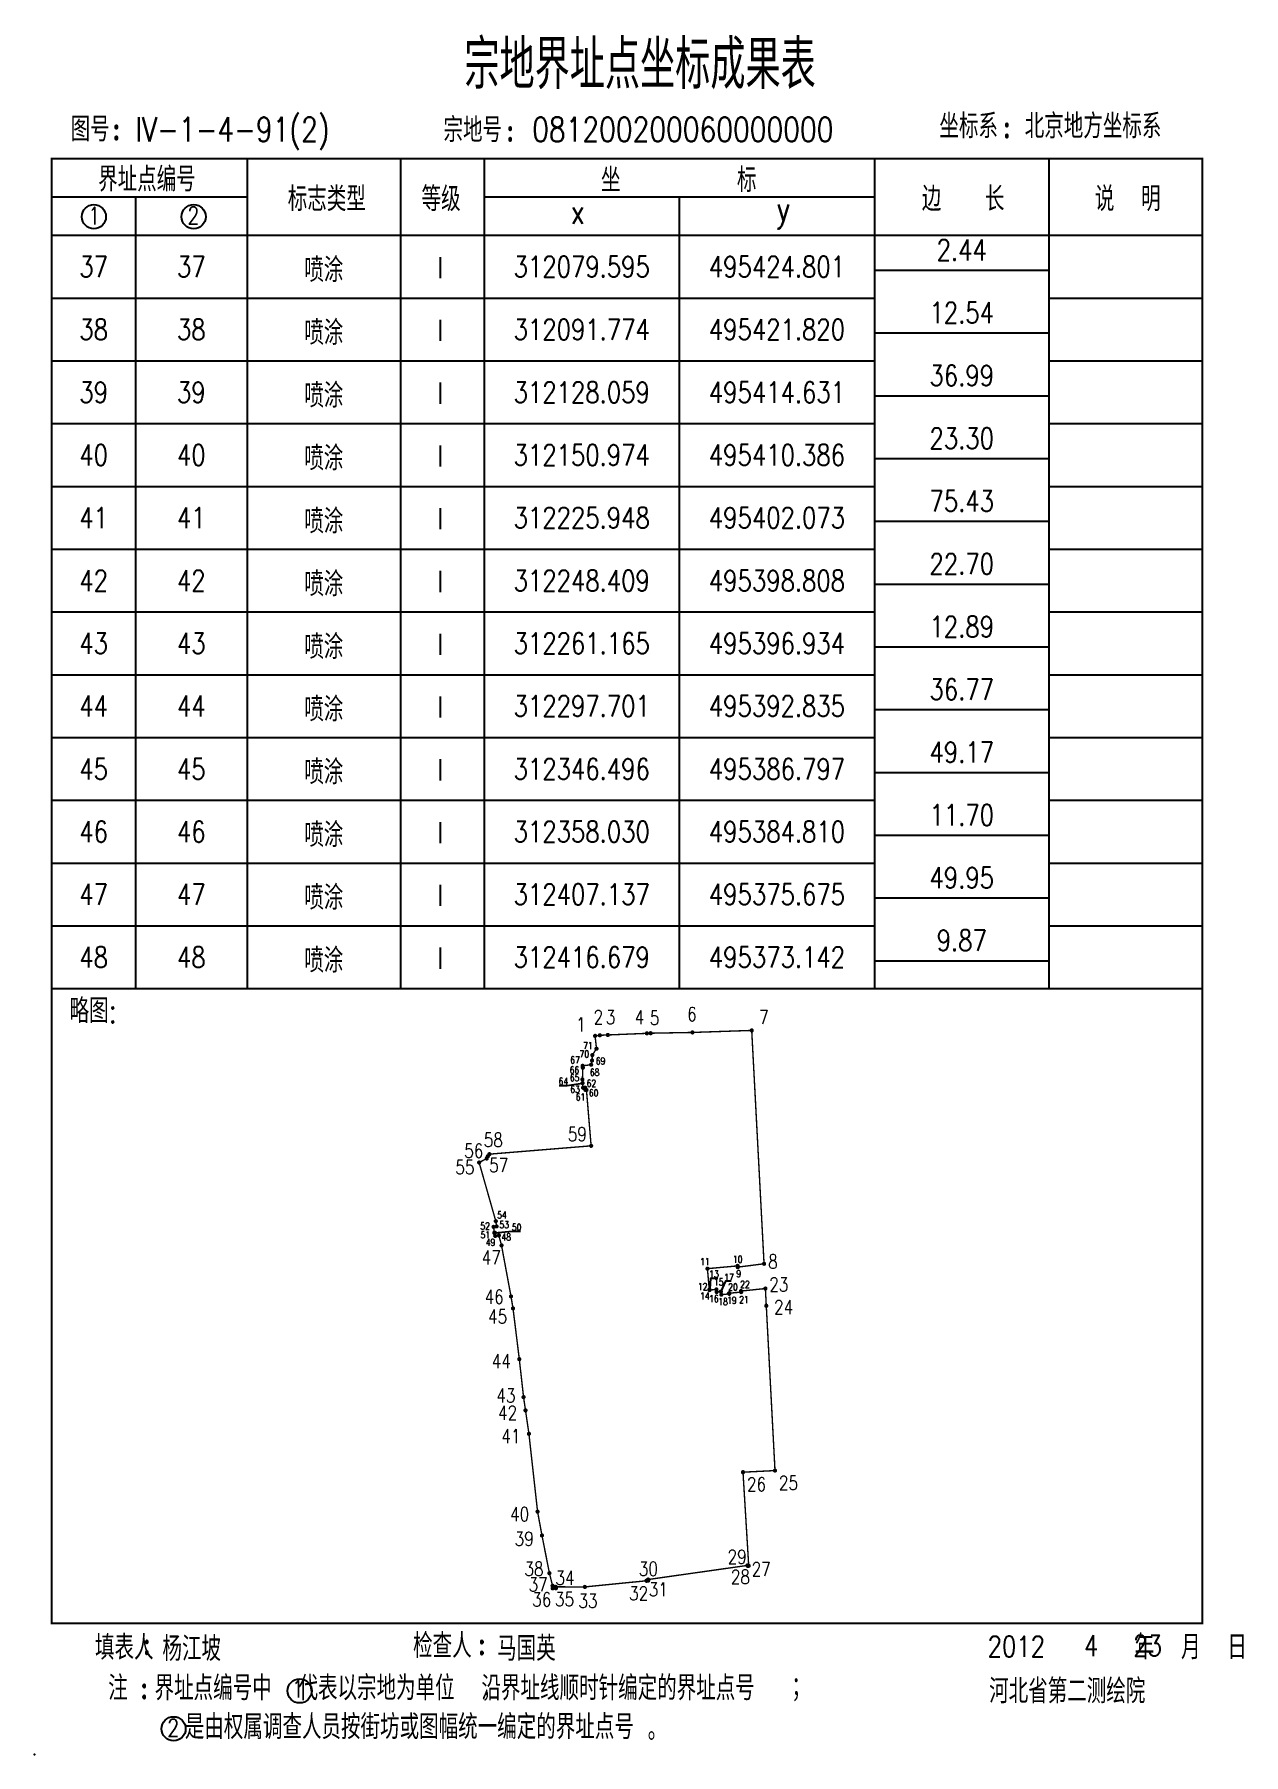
# Model space of a CAD drawing. Extents: x -9390 to -4743, y 24196 to 25839.
# Drawn here: x -5957.4 to -5784, y 24332.9 to 24579.6 of the extents above; entities that cross this region are included whole.
import ezdxf
from ezdxf.enums import TextEntityAlignment as Align

# ---------------------------------------------------------------- set-up
doc = ezdxf.new("R2010")
doc.units = 0
doc.header["$MEASUREMENT"] = 0
doc.layers.get('0').update_dxf_attribs({"linetype": 'CONTINUOUS'})
doc.layers.add('JZD', color=1, linetype='CONTINUOUS')
doc.layers.add('ZJ', color=7, linetype='CONTINUOUS')
doc.styles.add('1', font='romand.shx', dxfattribs={"width": 0.8, "bigfont": 'hzfs.shx'})
doc.styles.add('HZ', font='rs', dxfattribs={"width": 0.8, "bigfont": 'hztxt'})
doc.styles.add('KHZ', font='rd.shx', dxfattribs={"width": 0.8, "bigfont": 'khz.shx'})

msp = doc.modelspace()

# ---------------------------------------------------------------- texts
at = {"color": 7, "linetype": 'CONTINUOUS', "style": 'HZ', "width": 0.8}
for s, p in [('IV-1-4-91(2)', (-5942.9, 24564.19)), ('IV-1-4-91(2)', (-5942.9, 24564.19)), ('081200200060000000', (-5886, 24564.19))]:
    msp.add_text(s, height=3.5, dxfattribs=at).set_placement(p)
for s, height, p in [('2.44', 3, (-5824.4, 24548.66)), ('2.44', 3, (-5824.4, 24548.66)), ('37', 3, (-5948.9, 24546.26)), ('37', 3, (-5948.9, 24546.26)), ('37', 3, (-5934.9, 24546.26)), ('37', 3, (-5934.9, 24546.26)), ('312079.595', 3, (-5878.9, 24546.26)), ('312079.595', 3, (-5878.9, 24546.26)), ('495424.801', 3, (-5850.9, 24546.26)), ('495424.801', 3, (-5850.9, 24546.26)), ('12.54', 3, (-5824.4, 24539.66)), ('12.54', 3, (-5824.4, 24539.66)), ('38', 3, (-5948.9, 24537.26)), ('38', 3, (-5948.9, 24537.26)), ('38', 3, (-5934.9, 24537.26)), ('38', 3, (-5934.9, 24537.26)), ('312091.774', 3, (-5878.9, 24537.26)), ('312091.774', 3, (-5878.9, 24537.26)), ('495421.820', 3, (-5850.9, 24537.26)), ('495421.820', 3, (-5850.9, 24537.26)), ('36.99', 3, (-5824.4, 24530.66)), ('36.99', 3, (-5824.4, 24530.66)), ('39', 3, (-5948.9, 24528.26)), ('39', 3, (-5948.9, 24528.26)), ('39', 3, (-5934.9, 24528.26)), ('39', 3, (-5934.9, 24528.26)), ('312128.059', 3, (-5878.9, 24528.26)), ('312128.059', 3, (-5878.9, 24528.26)), ('495414.631', 3, (-5850.9, 24528.26)), ('495414.631', 3, (-5850.9, 24528.26)), ('23.30', 3, (-5824.4, 24521.66)), ('23.30', 3, (-5824.4, 24521.66)), ('40', 3, (-5948.9, 24519.26)), ('40', 3, (-5948.9, 24519.26)), ('40', 3, (-5934.9, 24519.26)), ('40', 3, (-5934.9, 24519.26)), ('312150.974', 3, (-5878.9, 24519.26)), ('312150.974', 3, (-5878.9, 24519.26)), ('495410.386', 3, (-5850.9, 24519.26)), ('495410.386', 3, (-5850.9, 24519.26)), ('75.43', 3, (-5824.4, 24512.66)), ('75.43', 3, (-5824.4, 24512.66)), ('41', 3, (-5948.9, 24510.26)), ('41', 3, (-5948.9, 24510.26)), ('41', 3, (-5934.9, 24510.26)), ('41', 3, (-5934.9, 24510.26)), ('312225.948', 3, (-5878.9, 24510.26)), ('312225.948', 3, (-5878.9, 24510.26)), ('495402.073', 3, (-5850.9, 24510.26)), ('495402.073', 3, (-5850.9, 24510.26)), ('22.70', 3, (-5824.4, 24503.66)), ('22.70', 3, (-5824.4, 24503.66)), ('42', 3, (-5948.9, 24501.26)), ('42', 3, (-5948.9, 24501.26)), ('42', 3, (-5934.9, 24501.26)), ('42', 3, (-5934.9, 24501.26)), ('312248.409', 3, (-5878.9, 24501.26)), ('312248.409', 3, (-5878.9, 24501.26)), ('495398.808', 3, (-5850.9, 24501.26)), ('495398.808', 3, (-5850.9, 24501.26)), ('12.89', 3, (-5824.4, 24494.66)), ('12.89', 3, (-5824.4, 24494.66)), ('43', 3, (-5948.9, 24492.26)), ('43', 3, (-5948.9, 24492.26)), ('43', 3, (-5934.9, 24492.26)), ('43', 3, (-5934.9, 24492.26)), ('312261.165', 3, (-5878.9, 24492.26)), ('312261.165', 3, (-5878.9, 24492.26)), ('495396.934', 3, (-5850.9, 24492.26)), ('495396.934', 3, (-5850.9, 24492.26)), ('36.77', 3, (-5824.4, 24485.66)), ('36.77', 3, (-5824.4, 24485.66)), ('44', 3, (-5948.9, 24483.26)), ('44', 3, (-5948.9, 24483.26)), ('44', 3, (-5934.9, 24483.26)), ('44', 3, (-5934.9, 24483.26)), ('312297.701', 3, (-5878.9, 24483.26)), ('312297.701', 3, (-5878.9, 24483.26)), ('495392.835', 3, (-5850.9, 24483.26)), ('495392.835', 3, (-5850.9, 24483.26)), ('49.17', 3, (-5824.4, 24476.66)), ('49.17', 3, (-5824.4, 24476.66)), ('45', 3, (-5948.9, 24474.26)), ('45', 3, (-5948.9, 24474.26)), ('45', 3, (-5934.9, 24474.26)), ('45', 3, (-5934.9, 24474.26)), ('312346.496', 3, (-5878.9, 24474.26)), ('312346.496', 3, (-5878.9, 24474.26)), ('495386.797', 3, (-5850.9, 24474.26)), ('495386.797', 3, (-5850.9, 24474.26)), ('11.70', 3, (-5824.4, 24467.66)), ('11.70', 3, (-5824.4, 24467.66)), ('46', 3, (-5948.9, 24465.26)), ('46', 3, (-5948.9, 24465.26)), ('46', 3, (-5934.9, 24465.26)), ('46', 3, (-5934.9, 24465.26)), ('312358.030', 3, (-5878.9, 24465.26)), ('312358.030', 3, (-5878.9, 24465.26)), ('495384.810', 3, (-5850.9, 24465.26)), ('495384.810', 3, (-5850.9, 24465.26)), ('49.95', 3, (-5824.4, 24458.66)), ('49.95', 3, (-5824.4, 24458.66)), ('47', 3, (-5948.9, 24456.26)), ('47', 3, (-5948.9, 24456.26)), ('47', 3, (-5934.9, 24456.26)), ('47', 3, (-5934.9, 24456.26)), ('312407.137', 3, (-5878.9, 24456.26)), ('312407.137', 3, (-5878.9, 24456.26)), ('495375.675', 3, (-5850.9, 24456.26)), ('495375.675', 3, (-5850.9, 24456.26)), ('9.87', 3, (-5824.4, 24449.66)), ('9.87', 3, (-5824.4, 24449.66)), ('48', 3, (-5948.9, 24447.26)), ('48', 3, (-5948.9, 24447.26)), ('48', 3, (-5934.9, 24447.26)), ('48', 3, (-5934.9, 24447.26)), ('312416.679', 3, (-5878.9, 24447.26)), ('312416.679', 3, (-5878.9, 24447.26)), ('495373.142', 3, (-5850.9, 24447.26)), ('495373.142', 3, (-5850.9, 24447.26)), ('6', 2, (-5863.09, 24439.07)), ('1', 2, (-5879.02, 24437.6)), ('2', 2, (-5876.51, 24438.65)), ('3', 2, (-5874.76, 24438.68)), ('4', 2, (-5870.62, 24438.64)), ('5', 2, (-5868.45, 24438.58)), ('7', 2, (-5852.77, 24438.68)), ('71', 1, (-5878.01, 24434.56)), ('67', 1, (-5879.86, 24432.51)), ('67', 1, (-5879.86, 24432.51)), ('70', 1, (-5878.52, 24433.38)), ('69', 1, (-5876.2, 24432.36)), ('64', 1, (-5881.53, 24429.47)), ('66', 1, (-5879.94, 24431.07)), ('65', 1, (-5879.92, 24429.99)), ('68', 1, (-5877.05, 24430.77)), ('63', 1, (-5879.85, 24428.32)), ('61', 1, (-5879.07, 24427.21)), ('62', 1, (-5877.51, 24429.16)), ('60', 1, (-5877.19, 24427.81)), ('59', 2, (-5879.53, 24421.89)), ('56', 2, (-5894.38, 24419.49)), ('58', 2, (-5891.58, 24421.06)), ('55', 2, (-5895.65, 24417.16)), ('57', 2, (-5890.8, 24417.42)), ('54', 1, (-5890.34, 24410.31)), ('52', 1, (-5892.75, 24408.72)), ('51', 1, (-5892.72, 24407.45)), ('53', 1, (-5890.01, 24408.93)), ('50', 1, (-5888.23, 24408.55)), ('49', 1, (-5891.98, 24406.37)), ('48', 1, (-5889.72, 24407.14)), ('47', 2, (-5891.87, 24404.21)), ('11', 1, (-5861.22, 24403.6)), ('10', 1, (-5856.53, 24403.93)), ('8', 2, (-5851.47, 24403.64)), ('12', 1, (-5861.55, 24400.04)), ('13', 1, (-5859.93, 24401.84)), ('15', 1, (-5859.24, 24400.68)), ('17', 1, (-5857.78, 24401.37)), ('20', 1, (-5857.21, 24399.97)), ('9', 1, (-5856.38, 24401.89)), ('9', 1, (-5856.38, 24401.89)), ('22', 1, (-5855.49, 24400.35)), ('23', 2, (-5850.63, 24400.31)), ('46', 2, (-5891.46, 24398.58)), ('14', 1, (-5861.23, 24398.7)), ('16', 1, (-5859.94, 24398.31)), ('18', 1, (-5858.63, 24397.88)), ('19', 1, (-5857.37, 24398.04)), ('21', 1, (-5855.63, 24398.17)), ('24', 2, (-5849.95, 24397.1)), ('45', 2, (-5890.96, 24395.76)), ('44', 2, (-5890.43, 24389.32)), ('43', 2, (-5889.77, 24384.43)), ('42', 2, (-5889.53, 24381.91)), ('41', 2, (-5889.05, 24378.6)), ('26', 2, (-5853.83, 24371.68)), ('25', 2, (-5849.25, 24371.91)), ('40', 2, (-5887.8, 24367.38)), ('39', 2, (-5887.15, 24363.86)), ('29', 2, (-5856.61, 24361.27)), ('38', 2, (-5885.75, 24359.58)), ('34', 2, (-5881.3, 24358.26)), ('30', 2, (-5869.34, 24359.56)), ('28', 2, (-5856.14, 24358.41)), ('27', 2, (-5853.16, 24359.51)), ('37', 2, (-5885.14, 24357.3)), ('36', 2, (-5884.63, 24355.17)), ('35', 2, (-5881.36, 24355.22)), ('33', 2, (-5878.01, 24354.98)), ('32', 2, (-5870.74, 24356.05)), ('31', 2, (-5867.91, 24356.62))]:
    msp.add_text(s, height=height, dxfattribs=at).set_placement(p, align=Align.MIDDLE)
at = {"linetype": 'CONTINUOUS', "width": 0.8}
for s, height, style, p in [(':', 3, '1', (-5941.84, 24347.31)), (':', 3, '1', (-5941.84, 24347.31)), ('检查人', 3.5, 'HZ', (-5903.08, 24346.79)), ('检查人', 3.5, 'HZ', (-5903.08, 24346.79)), (':', 3, '1', (-5893.77, 24347.3)), (':', 3, '1', (-5893.77, 24347.3)), ('注  界址点编号中  代表以宗地为单位  沿界址线顺时针编定的界址点号  ', 3.5, 'HZ', (-5946.8, 24340.72)), ('注  界址点编号中  代表以宗地为单位  沿界址线顺时针编定的界址点号  ', 3.5, 'HZ', (-5946.8, 24340.72)), ('；', 3.5, '1', (-5848.84, 24340.89)), ('；', 3.5, '1', (-5848.84, 24340.89)), ('河北省第二测绘院', 3.5, 'HZ', (-5820.47, 24340.28)), ('河北省第二测绘院', 3.5, 'HZ', (-5820.47, 24340.28)), (':', 3, '1', (-5942.23, 24340.99)), (':', 3, '1', (-5942.23, 24340.99)), ('， ', 3.5, '1', (-5893.24, 24340.72)), ('， ', 3.5, '1', (-5893.24, 24340.72)), ('  是由权属调查人员按街坊或图幅统一编定的界址点号  ', 3.5, 'HZ', (-5939.66, 24335.15)), ('  是由权属调查人员按街坊或图幅统一编定的界址点号  ', 3.5, 'HZ', (-5939.66, 24335.15)), ('。', 3.5, '1', (-5869.44, 24334.94)), ('。', 3.5, '1', (-5869.44, 24334.94))]:
    msp.add_text(s, height=height, dxfattribs=dict(at, style=style)).set_placement(p)
at = {"layer": 'ZJ', "linetype": 'CONTINUOUS', "style": 'KHZ'}
msp.add_text('宗地界址点坐标成果表', height=7, dxfattribs=at).set_placement((-5870.53, 24575.63), align=Align.MIDDLE)
msp.add_text('宗地界址点坐标成果表', height=7, dxfattribs=at).set_placement((-5870.53, 24575.63), align=Align.MIDDLE)
at = {"layer": 'ZJ', "linetype": 'CONTINUOUS', "width": 0.8}
for s, height, style, p in [('宗地号 ', 3.5, 'HZ', (-5893.56, 24566.07)), ('宗地号 ', 3.5, 'HZ', (-5893.56, 24566.07)), ('坐标系  北京地方坐标系', 3.5, 'HZ', (-5811.69, 24566.61)), ('坐标系  北京地方坐标系', 3.5, 'HZ', (-5811.69, 24566.61)), ('图号 ', 3.5, 'HZ', (-5948.43, 24566.07)), ('图号 ', 3.5, 'HZ', (-5948.43, 24566.07)), (':', 3, '1', (-5945.64, 24565.99)), (':', 3, '1', (-5945.64, 24565.99)), (':', 3, '1', (-5889.17, 24565.79)), (':', 3, '1', (-5889.17, 24565.79)), (':', 3, '1', (-5817.94, 24566.29)), (':', 3, '1', (-5817.94, 24566.29)), ('界址点编号', 3.5, 'HZ', (-5941.25, 24558.97)), ('界址点编号', 3.5, 'HZ', (-5941.25, 24558.97)), ('坐        标', 3.5, 'HZ', (-5864.99, 24558.88)), ('坐        标', 3.5, 'HZ', (-5864.99, 24558.88)), ('标志类型', 3.5, 'HZ', (-5915.45, 24556.16)), ('标志类型', 3.5, 'HZ', (-5915.45, 24556.16)), ('等级', 3.5, 'HZ', (-5899.07, 24556.16)), ('等级', 3.5, 'HZ', (-5899.07, 24556.16)), ('边   长', 3.5, 'HZ', (-5824.2, 24556.16)), ('边   长', 3.5, 'HZ', (-5824.2, 24556.16)), ('说  明', 3.5, 'HZ', (-5800.59, 24556.16)), ('说  明', 3.5, 'HZ', (-5800.59, 24556.16)), ('略图:', 3.5, 'HZ', (-5948.95, 24439.75)), ('略图:', 3.5, 'HZ', (-5948.95, 24439.75)), ('略图:', 3.5, 'HZ', (-5948.95, 24439.75)), ('略图:', 3.5, 'HZ', (-5948.95, 24439.75)), ('略图:', 3.5, 'HZ', (-5948.95, 24439.75)), ('略图:', 3.5, 'HZ', (-5948.95, 24439.75)), ('23', 3, 'HZ', (-5797.75, 24348.56)), ('          年  月  日', 3.5, 'HZ', (-5801.98, 24348.53)), ('          年  月  日', 3.5, 'HZ', (-5801.98, 24348.53))]:
    msp.add_text(s, height=height, dxfattribs=dict(at, style=style)).set_placement(p, align=Align.MIDDLE)
at = {"layer": 'ZJ', "linetype": 'CONTINUOUS', "style": 'HZ', "width": 0.8}
for s, height, p in [('1', 2.5, (-5949.68, 24552.3)), ('1', 2.5, (-5949.68, 24552.3)), ('x', 3.5, (-5880.48, 24552.4)), ('x', 3.5, (-5880.48, 24552.4)), ('y', 3.5, (-5850.94, 24552.85)), ('y', 3.5, (-5850.94, 24552.85)), ('1', 2.5, (-5920.45, 24341.1)), ('1', 2.5, (-5920.45, 24341.1)), ('2', 2.5, (-5938.34, 24335.52)), ('2', 2.5, (-5938.34, 24335.52))]:
    msp.add_text(s, height=height, dxfattribs=at).set_placement(p)
at = {"layer": 'ZJ', "color": 3, "linetype": 'CONTINUOUS', "style": 'HZ', "width": 0.8}
msp.add_text('2', height=2.5, dxfattribs=at).set_placement((-5935.45, 24552.34))
msp.add_text('2', height=2.5, dxfattribs=at).set_placement((-5935.45, 24552.34))
for s, height, p in [('喷涂', 3.5, (-5915.89, 24546)), ('喷涂', 3.5, (-5915.89, 24546)), ('Ⅰ', 3.5, (-5899.16, 24546)), ('Ⅰ', 3.5, (-5899.16, 24546)), ('喷涂', 3.5, (-5915.89, 24537)), ('喷涂', 3.5, (-5915.89, 24537)), ('Ⅰ', 3.5, (-5899.16, 24537)), ('Ⅰ', 3.5, (-5899.16, 24537)), ('喷涂', 3.5, (-5915.89, 24528)), ('喷涂', 3.5, (-5915.89, 24528)), ('Ⅰ', 3.5, (-5899.16, 24528)), ('Ⅰ', 3.5, (-5899.16, 24528)), ('喷涂', 3.5, (-5915.89, 24519)), ('喷涂', 3.5, (-5915.89, 24519)), ('Ⅰ', 3.5, (-5899.16, 24519)), ('Ⅰ', 3.5, (-5899.16, 24519)), ('喷涂', 3.5, (-5915.89, 24509.96)), ('喷涂', 3.5, (-5915.89, 24509.96)), ('Ⅰ', 3.5, (-5899.16, 24510)), ('Ⅰ', 3.5, (-5899.16, 24510)), ('喷涂', 3.5, (-5915.89, 24500.96)), ('喷涂', 3.5, (-5915.89, 24500.96)), ('Ⅰ', 3.5, (-5899.16, 24501)), ('Ⅰ', 3.5, (-5899.16, 24501)), ('喷涂', 3.5, (-5915.89, 24491.96)), ('喷涂', 3.5, (-5915.89, 24491.96)), ('Ⅰ', 3.5, (-5899.16, 24492)), ('Ⅰ', 3.5, (-5899.16, 24492)), ('喷涂', 3.5, (-5915.89, 24483)), ('喷涂', 3.5, (-5915.89, 24483)), ('Ⅰ', 3.5, (-5899.16, 24483)), ('Ⅰ', 3.5, (-5899.16, 24483)), ('喷涂', 3.5, (-5915.89, 24474)), ('喷涂', 3.5, (-5915.89, 24474)), ('Ⅰ', 3.5, (-5899.16, 24474)), ('Ⅰ', 3.5, (-5899.16, 24474)), ('喷涂', 3.5, (-5915.89, 24465)), ('喷涂', 3.5, (-5915.89, 24465)), ('Ⅰ', 3.5, (-5899.16, 24465)), ('Ⅰ', 3.5, (-5899.16, 24465)), ('喷涂', 3.5, (-5915.89, 24456)), ('喷涂', 3.5, (-5915.89, 24456)), ('Ⅰ', 3.5, (-5899.16, 24456)), ('Ⅰ', 3.5, (-5899.16, 24456)), ('喷涂', 3.5, (-5915.89, 24447)), ('喷涂', 3.5, (-5915.89, 24447)), ('Ⅰ', 3.5, (-5899.16, 24447)), ('Ⅰ', 3.5, (-5899.16, 24447)), ('杨江坡', 3.5, (-5934.83, 24348.27)), ('杨江坡', 3.5, (-5934.83, 24348.27)), ('马国英', 3.5, (-5886.83, 24348.31)), ('马国英', 3.5, (-5886.83, 24348.31)), ('2012', 3, (-5816.57, 24348.43)), ('4', 3, (-5805.85, 24348.56))]:
    msp.add_text(s, height=height, dxfattribs=at).set_placement(p, align=Align.MIDDLE)
at = {"layer": 'ZJ', "color": 0, "linetype": 'CONTINUOUS', "style": 'HZ', "width": 0.8}
msp.add_text('填表人         ', height=3.5, dxfattribs=at).set_placement((-5935.86, 24348.46), align=Align.MIDDLE)
msp.add_text('填表人         ', height=3.5, dxfattribs=at).set_placement((-5935.86, 24348.46), align=Align.MIDDLE)

# ---------------------------------------------------------------- linework, layer by layer
at = {"linetype": 'CONTINUOUS', "const_width": 0.3, "flags": 128}
msp.add_lwpolyline([(-5954.9, 24561.76), (-5954.9, 24351.76), (-5789.9, 24351.76), (-5789.9, 24561.76)], close=True, dxfattribs=at)
msp.add_lwpolyline([(-5954.9, 24561.76), (-5954.9, 24351.76), (-5789.9, 24351.76), (-5789.9, 24561.76)], close=True, dxfattribs=at)
at = {"linetype": 'CONTINUOUS', "flags": 128}
for points in [[(-5926.9, 24561.76), (-5926.9, 24442.76)], [(-5926.9, 24561.76), (-5926.9, 24442.76)], [(-5926.9, 24561.76), (-5926.9, 24442.76)], [(-5926.9, 24561.76), (-5926.9, 24442.76)], [(-5904.9, 24561.76), (-5904.9, 24442.76)], [(-5904.9, 24561.76), (-5904.9, 24442.76)], [(-5904.9, 24561.76), (-5904.9, 24442.76)], [(-5904.9, 24561.76), (-5904.9, 24442.76)], [(-5892.9, 24561.76), (-5892.9, 24442.76)], [(-5892.9, 24561.76), (-5892.9, 24442.76)], [(-5892.9, 24561.76), (-5892.9, 24442.76)], [(-5892.9, 24561.76), (-5892.9, 24442.76)], [(-5836.9, 24561.76), (-5836.9, 24442.76)], [(-5836.9, 24561.76), (-5836.9, 24442.76)], [(-5836.9, 24561.76), (-5836.9, 24442.76)], [(-5836.9, 24561.76), (-5836.9, 24442.76)], [(-5811.9, 24561.76), (-5811.9, 24442.76)], [(-5811.9, 24561.76), (-5811.9, 24442.76)], [(-5811.9, 24561.76), (-5811.9, 24442.76)], [(-5811.9, 24561.76), (-5811.9, 24442.76)], [(-5954.9, 24556.26), (-5926.9, 24556.26)], [(-5954.9, 24556.26), (-5926.9, 24556.26)], [(-5942.9, 24556.26), (-5942.9, 24442.76)], [(-5942.9, 24556.26), (-5942.9, 24442.76)], [(-5942.9, 24556.26), (-5942.9, 24442.76)], [(-5942.9, 24556.26), (-5942.9, 24442.76)], [(-5892.9, 24556.26), (-5836.9, 24556.26)], [(-5892.9, 24556.26), (-5836.9, 24556.26)], [(-5864.9, 24556.26), (-5864.9, 24442.76)], [(-5864.9, 24556.26), (-5864.9, 24442.76)], [(-5864.9, 24556.26), (-5864.9, 24442.76)], [(-5864.9, 24556.26), (-5864.9, 24442.76)], [(-5954.9, 24550.76), (-5789.9, 24550.76)], [(-5954.9, 24550.76), (-5789.9, 24550.76)], [(-5836.9, 24545.76), (-5811.9, 24545.76)], [(-5836.9, 24545.76), (-5811.9, 24545.76)], [(-5954.9, 24541.76), (-5836.9, 24541.76)], [(-5954.9, 24541.76), (-5836.9, 24541.76)], [(-5811.9, 24541.76), (-5789.9, 24541.76)], [(-5811.9, 24541.76), (-5789.9, 24541.76)], [(-5836.9, 24536.76), (-5811.9, 24536.76)], [(-5836.9, 24536.76), (-5811.9, 24536.76)], [(-5954.9, 24532.76), (-5836.9, 24532.76)], [(-5954.9, 24532.76), (-5836.9, 24532.76)], [(-5811.9, 24532.76), (-5789.9, 24532.76)], [(-5811.9, 24532.76), (-5789.9, 24532.76)], [(-5836.9, 24527.76), (-5811.9, 24527.76)], [(-5836.9, 24527.76), (-5811.9, 24527.76)], [(-5954.9, 24523.76), (-5836.9, 24523.76)], [(-5954.9, 24523.76), (-5836.9, 24523.76)], [(-5811.9, 24523.76), (-5789.9, 24523.76)], [(-5811.9, 24523.76), (-5789.9, 24523.76)], [(-5836.9, 24518.76), (-5811.9, 24518.76)], [(-5836.9, 24518.76), (-5811.9, 24518.76)], [(-5954.9, 24514.76), (-5836.9, 24514.76)], [(-5954.9, 24514.76), (-5836.9, 24514.76)], [(-5811.9, 24514.76), (-5789.9, 24514.76)], [(-5811.9, 24514.76), (-5789.9, 24514.76)], [(-5836.9, 24509.76), (-5811.9, 24509.76)], [(-5836.9, 24509.76), (-5811.9, 24509.76)], [(-5954.9, 24505.76), (-5836.9, 24505.76)], [(-5954.9, 24505.76), (-5836.9, 24505.76)], [(-5811.9, 24505.76), (-5789.9, 24505.76)], [(-5811.9, 24505.76), (-5789.9, 24505.76)], [(-5836.9, 24500.76), (-5811.9, 24500.76)], [(-5836.9, 24500.76), (-5811.9, 24500.76)], [(-5954.9, 24496.76), (-5836.9, 24496.76)], [(-5954.9, 24496.76), (-5836.9, 24496.76)], [(-5811.9, 24496.76), (-5789.9, 24496.76)], [(-5811.9, 24496.76), (-5789.9, 24496.76)], [(-5836.9, 24491.76), (-5811.9, 24491.76)], [(-5836.9, 24491.76), (-5811.9, 24491.76)], [(-5954.9, 24487.76), (-5836.9, 24487.76)], [(-5954.9, 24487.76), (-5836.9, 24487.76)], [(-5811.9, 24487.76), (-5789.9, 24487.76)], [(-5811.9, 24487.76), (-5789.9, 24487.76)], [(-5836.9, 24482.76), (-5811.9, 24482.76)], [(-5836.9, 24482.76), (-5811.9, 24482.76)], [(-5954.9, 24478.76), (-5836.9, 24478.76)], [(-5954.9, 24478.76), (-5836.9, 24478.76)], [(-5811.9, 24478.76), (-5789.9, 24478.76)], [(-5811.9, 24478.76), (-5789.9, 24478.76)], [(-5836.9, 24473.76), (-5811.9, 24473.76)], [(-5836.9, 24473.76), (-5811.9, 24473.76)], [(-5954.9, 24469.76), (-5836.9, 24469.76)], [(-5954.9, 24469.76), (-5836.9, 24469.76)], [(-5811.9, 24469.76), (-5789.9, 24469.76)], [(-5811.9, 24469.76), (-5789.9, 24469.76)], [(-5836.9, 24464.76), (-5811.9, 24464.76)], [(-5836.9, 24464.76), (-5811.9, 24464.76)], [(-5954.9, 24460.76), (-5836.9, 24460.76)], [(-5954.9, 24460.76), (-5836.9, 24460.76)], [(-5811.9, 24460.76), (-5789.9, 24460.76)], [(-5811.9, 24460.76), (-5789.9, 24460.76)], [(-5836.9, 24455.76), (-5811.9, 24455.76)], [(-5836.9, 24455.76), (-5811.9, 24455.76)], [(-5954.9, 24451.76), (-5836.9, 24451.76)], [(-5954.9, 24451.76), (-5836.9, 24451.76)], [(-5811.9, 24451.76), (-5789.9, 24451.76)], [(-5811.9, 24451.76), (-5789.9, 24451.76)], [(-5836.9, 24446.76), (-5811.9, 24446.76)], [(-5836.9, 24446.76), (-5811.9, 24446.76)], [(-5954.9, 24442.76), (-5789.9, 24442.76)], [(-5954.9, 24442.76), (-5789.9, 24442.76)], [(-5860.47, 24399.64), (-5860.37, 24401.24), (-5859.38, 24401.24)], [(-5857.49, 24400.79), (-5858.27, 24400.79), (-5858.93, 24399.32)]]:
    msp.add_lwpolyline(points, dxfattribs=at)
at = {"color": 7, "linetype": 'CONTINUOUS', "const_width": 0.3, "flags": 128}
for points in [[(-5877.13, 24435.98, 1), (-5876.83, 24435.98, 1)], [(-5877.13, 24435.98, 1), (-5876.83, 24435.98, 1)], [(-5877.13, 24435.98, 1), (-5876.83, 24435.98, 1)], [(-5877.13, 24435.98, 1), (-5876.83, 24435.98, 1)], [(-5876.45, 24436.06, 1), (-5876.15, 24436.06, 1)], [(-5876.45, 24436.06, 1), (-5876.15, 24436.06, 1)], [(-5876.45, 24436.06, 1), (-5876.15, 24436.06, 1)], [(-5876.45, 24436.06, 1), (-5876.15, 24436.06, 1)], [(-5875.3, 24436.11, 1), (-5875, 24436.11, 1)], [(-5875.3, 24436.11, 1), (-5875, 24436.11, 1)], [(-5875.3, 24436.11, 1), (-5875, 24436.11, 1)], [(-5875.3, 24436.11, 1), (-5875, 24436.11, 1)], [(-5869.7, 24436.34, 1), (-5869.4, 24436.34, 1)], [(-5869.7, 24436.34, 1), (-5869.4, 24436.34, 1)], [(-5869.7, 24436.34, 1), (-5869.4, 24436.34, 1)], [(-5869.7, 24436.34, 1), (-5869.4, 24436.34, 1)], [(-5869.16, 24436.36, 1), (-5868.86, 24436.36, 1)], [(-5869.16, 24436.36, 1), (-5868.86, 24436.36, 1)], [(-5869.16, 24436.36, 1), (-5868.86, 24436.36, 1)], [(-5869.16, 24436.36, 1), (-5868.86, 24436.36, 1)], [(-5863.17, 24436.47, 1), (-5862.87, 24436.47, 1)], [(-5863.17, 24436.47, 1), (-5862.87, 24436.47, 1)], [(-5863.17, 24436.47, 1), (-5862.87, 24436.47, 1)], [(-5863.17, 24436.47, 1), (-5862.87, 24436.47, 1)], [(-5854.67, 24436.76, 1), (-5854.37, 24436.76, 1)], [(-5854.67, 24436.76, 1), (-5854.37, 24436.76, 1)], [(-5854.67, 24436.76, 1), (-5854.37, 24436.76, 1)], [(-5854.67, 24436.76, 1), (-5854.37, 24436.76, 1)], [(-5877.57, 24432.44, 1), (-5877.27, 24432.44, 1)], [(-5877.57, 24432.44, 1), (-5877.27, 24432.44, 1)], [(-5877.57, 24432.44, 1), (-5877.27, 24432.44, 1)], [(-5877.57, 24432.44, 1), (-5877.27, 24432.44, 1)], [(-5877.53, 24433.22, 1), (-5877.23, 24433.22, 1)], [(-5877.53, 24433.22, 1), (-5877.23, 24433.22, 1)], [(-5877.53, 24433.22, 1), (-5877.23, 24433.22, 1)], [(-5877.53, 24433.22, 1), (-5877.23, 24433.22, 1)], [(-5876.93, 24434.14, 1), (-5876.63, 24434.14, 1)], [(-5876.93, 24434.14, 1), (-5876.63, 24434.14, 1)], [(-5876.93, 24434.14, 1), (-5876.63, 24434.14, 1)], [(-5876.93, 24434.14, 1), (-5876.63, 24434.14, 1)], [(-5878.95, 24429.73, 1), (-5878.65, 24429.73, 1)], [(-5878.95, 24429.73, 1), (-5878.65, 24429.73, 1)], [(-5878.95, 24429.73, 1), (-5878.65, 24429.73, 1)], [(-5878.95, 24429.73, 1), (-5878.65, 24429.73, 1)], [(-5878.92, 24431.69, 1), (-5878.62, 24431.69, 1)], [(-5878.92, 24431.69, 1), (-5878.62, 24431.69, 1)], [(-5878.92, 24431.69, 1), (-5878.62, 24431.69, 1)], [(-5878.92, 24431.69, 1), (-5878.62, 24431.69, 1)], [(-5878.89, 24431.41, 1), (-5878.59, 24431.41, 1)], [(-5878.89, 24431.41, 1), (-5878.59, 24431.41, 1)], [(-5878.89, 24431.41, 1), (-5878.59, 24431.41, 1)], [(-5878.89, 24431.41, 1), (-5878.59, 24431.41, 1)], [(-5877.7, 24431.84, 1), (-5877.4, 24431.84, 1)], [(-5877.7, 24431.84, 1), (-5877.4, 24431.84, 1)], [(-5877.7, 24431.84, 1), (-5877.4, 24431.84, 1)], [(-5877.7, 24431.84, 1), (-5877.4, 24431.84, 1)], [(-5878.93, 24429.2, 1), (-5878.63, 24429.2, 1)], [(-5878.93, 24429.2, 1), (-5878.63, 24429.2, 1)], [(-5878.93, 24429.2, 1), (-5878.63, 24429.2, 1)], [(-5878.93, 24429.2, 1), (-5878.63, 24429.2, 1)], [(-5878.85, 24428.53, 1), (-5878.55, 24428.53, 1)], [(-5878.85, 24428.53, 1), (-5878.55, 24428.53, 1)], [(-5878.85, 24428.53, 1), (-5878.55, 24428.53, 1)], [(-5878.85, 24428.53, 1), (-5878.55, 24428.53, 1)], [(-5878.56, 24428.55, 1), (-5878.26, 24428.55, 1)], [(-5878.56, 24428.55, 1), (-5878.26, 24428.55, 1)], [(-5878.56, 24428.55, 1), (-5878.26, 24428.55, 1)], [(-5878.56, 24428.55, 1), (-5878.26, 24428.55, 1)], [(-5878.52, 24428.23, 1), (-5878.22, 24428.23, 1)], [(-5878.52, 24428.23, 1), (-5878.22, 24428.23, 1)], [(-5878.52, 24428.23, 1), (-5878.22, 24428.23, 1)], [(-5878.52, 24428.23, 1), (-5878.22, 24428.23, 1)], [(-5878.37, 24428.22, 1), (-5878.07, 24428.22, 1)], [(-5878.37, 24428.22, 1), (-5878.07, 24428.22, 1)], [(-5878.37, 24428.22, 1), (-5878.07, 24428.22, 1)], [(-5878.37, 24428.22, 1), (-5878.07, 24428.22, 1)], [(-5877.7, 24420.21, 1), (-5877.4, 24420.21, 1)], [(-5877.7, 24420.21, 1), (-5877.4, 24420.21, 1)], [(-5877.7, 24420.21, 1), (-5877.4, 24420.21, 1)], [(-5877.7, 24420.21, 1), (-5877.4, 24420.21, 1)], [(-5893.76, 24417.82, 1), (-5893.46, 24417.82, 1)], [(-5893.76, 24417.82, 1), (-5893.46, 24417.82, 1)], [(-5893.76, 24417.82, 1), (-5893.46, 24417.82, 1)], [(-5893.76, 24417.82, 1), (-5893.46, 24417.82, 1)], [(-5892.68, 24418.39, 1), (-5892.38, 24418.39, 1)], [(-5892.68, 24418.39, 1), (-5892.38, 24418.39, 1)], [(-5892.68, 24418.39, 1), (-5892.38, 24418.39, 1)], [(-5892.68, 24418.39, 1), (-5892.38, 24418.39, 1)], [(-5892.52, 24418.71, 1), (-5892.22, 24418.71, 1)], [(-5892.52, 24418.71, 1), (-5892.22, 24418.71, 1)], [(-5892.52, 24418.71, 1), (-5892.22, 24418.71, 1)], [(-5892.52, 24418.71, 1), (-5892.22, 24418.71, 1)], [(-5892.28, 24419.02, 1), (-5891.98, 24419.02, 1)], [(-5892.28, 24419.02, 1), (-5891.98, 24419.02, 1)], [(-5892.28, 24419.02, 1), (-5891.98, 24419.02, 1)], [(-5892.28, 24419.02, 1), (-5891.98, 24419.02, 1)], [(-5891.69, 24408.59, 1), (-5891.39, 24408.59, 1)], [(-5891.69, 24408.59, 1), (-5891.39, 24408.59, 1)], [(-5891.69, 24408.59, 1), (-5891.39, 24408.59, 1)], [(-5891.69, 24408.59, 1), (-5891.39, 24408.59, 1)], [(-5891.59, 24407.73, 1), (-5891.29, 24407.73, 1)], [(-5891.59, 24407.73, 1), (-5891.29, 24407.73, 1)], [(-5891.59, 24407.73, 1), (-5891.29, 24407.73, 1)], [(-5891.59, 24407.73, 1), (-5891.29, 24407.73, 1)], [(-5891.5, 24407.74, 1), (-5891.2, 24407.74, 1)], [(-5891.5, 24407.74, 1), (-5891.2, 24407.74, 1)], [(-5891.5, 24407.74, 1), (-5891.2, 24407.74, 1)], [(-5891.5, 24407.74, 1), (-5891.2, 24407.74, 1)], [(-5891.37, 24409.41, 1), (-5891.07, 24409.41, 1)], [(-5891.37, 24409.41, 1), (-5891.07, 24409.41, 1)], [(-5891.37, 24409.41, 1), (-5891.07, 24409.41, 1)], [(-5891.37, 24409.41, 1), (-5891.07, 24409.41, 1)], [(-5891.26, 24408.66, 1), (-5890.96, 24408.66, 1)], [(-5891.26, 24408.66, 1), (-5890.96, 24408.66, 1)], [(-5891.26, 24408.66, 1), (-5890.96, 24408.66, 1)], [(-5891.26, 24408.66, 1), (-5890.96, 24408.66, 1)], [(-5891.45, 24407.29, 1), (-5891.15, 24407.29, 1)], [(-5891.45, 24407.29, 1), (-5891.15, 24407.29, 1)], [(-5891.45, 24407.29, 1), (-5891.15, 24407.29, 1)], [(-5891.45, 24407.29, 1), (-5891.15, 24407.29, 1)], [(-5890.93, 24407.36, 1), (-5890.63, 24407.36, 1)], [(-5890.93, 24407.36, 1), (-5890.63, 24407.36, 1)], [(-5890.93, 24407.36, 1), (-5890.63, 24407.36, 1)], [(-5890.93, 24407.36, 1), (-5890.63, 24407.36, 1)], [(-5890.55, 24405.93, 1), (-5890.25, 24405.93, 1)], [(-5890.55, 24405.93, 1), (-5890.25, 24405.93, 1)], [(-5890.55, 24405.93, 1), (-5890.25, 24405.93, 1)], [(-5890.55, 24405.93, 1), (-5890.25, 24405.93, 1)], [(-5861.02, 24402.6, 1), (-5860.72, 24402.6, 1)], [(-5861.02, 24402.6, 1), (-5860.72, 24402.6, 1)], [(-5861.02, 24402.6, 1), (-5860.72, 24402.6, 1)], [(-5861.02, 24402.6, 1), (-5860.72, 24402.6, 1)], [(-5856.69, 24403, 1), (-5856.39, 24403, 1)], [(-5856.69, 24403, 1), (-5856.39, 24403, 1)], [(-5856.69, 24403, 1), (-5856.39, 24403, 1)], [(-5856.69, 24403, 1), (-5856.39, 24403, 1)], [(-5856.68, 24402.82, 1), (-5856.38, 24402.82, 1)], [(-5856.68, 24402.82, 1), (-5856.38, 24402.82, 1)], [(-5856.68, 24402.82, 1), (-5856.38, 24402.82, 1)], [(-5856.68, 24402.82, 1), (-5856.38, 24402.82, 1)], [(-5852.9, 24403.3, 1), (-5852.6, 24403.3, 1)], [(-5852.9, 24403.3, 1), (-5852.6, 24403.3, 1)], [(-5852.9, 24403.3, 1), (-5852.6, 24403.3, 1)], [(-5852.9, 24403.3, 1), (-5852.6, 24403.3, 1)], [(-5889.19, 24398.62, 1), (-5888.89, 24398.62, 1)], [(-5889.19, 24398.62, 1), (-5888.89, 24398.62, 1)], [(-5889.19, 24398.62, 1), (-5888.89, 24398.62, 1)], [(-5889.19, 24398.62, 1), (-5888.89, 24398.62, 1)], [(-5860.76, 24399.58, 1), (-5860.46, 24399.58, 1)], [(-5860.76, 24399.58, 1), (-5860.46, 24399.58, 1)], [(-5860.76, 24399.58, 1), (-5860.46, 24399.58, 1)], [(-5860.76, 24399.58, 1), (-5860.46, 24399.58, 1)], [(-5860.72, 24399.59, 1), (-5860.42, 24399.59, 1)], [(-5860.72, 24399.59, 1), (-5860.42, 24399.59, 1)], [(-5860.72, 24399.59, 1), (-5860.42, 24399.59, 1)], [(-5860.72, 24399.59, 1), (-5860.42, 24399.59, 1)], [(-5860.72, 24399.53, 1), (-5860.42, 24399.53, 1)], [(-5860.72, 24399.53, 1), (-5860.42, 24399.53, 1)], [(-5860.72, 24399.53, 1), (-5860.42, 24399.53, 1)], [(-5860.72, 24399.53, 1), (-5860.42, 24399.53, 1)], [(-5859.73, 24399.62, 1), (-5859.43, 24399.62, 1)], [(-5859.73, 24399.62, 1), (-5859.43, 24399.62, 1)], [(-5859.73, 24399.62, 1), (-5859.43, 24399.62, 1)], [(-5859.73, 24399.62, 1), (-5859.43, 24399.62, 1)], [(-5859.7, 24399.25, 1), (-5859.4, 24399.25, 1)], [(-5859.7, 24399.25, 1), (-5859.4, 24399.25, 1)], [(-5859.7, 24399.25, 1), (-5859.4, 24399.25, 1)], [(-5859.7, 24399.25, 1), (-5859.4, 24399.25, 1)], [(-5859.08, 24399.32, 1), (-5858.78, 24399.32, 1)], [(-5859.08, 24399.32, 1), (-5858.78, 24399.32, 1)], [(-5859.08, 24399.32, 1), (-5858.78, 24399.32, 1)], [(-5859.08, 24399.32, 1), (-5858.78, 24399.32, 1)], [(-5859.02, 24398.87, 1), (-5858.72, 24398.87, 1)], [(-5859.02, 24398.87, 1), (-5858.72, 24398.87, 1)], [(-5859.02, 24398.87, 1), (-5858.72, 24398.87, 1)], [(-5859.02, 24398.87, 1), (-5858.72, 24398.87, 1)], [(-5857.91, 24399.08, 1), (-5857.61, 24399.08, 1)], [(-5857.91, 24399.08, 1), (-5857.61, 24399.08, 1)], [(-5857.91, 24399.08, 1), (-5857.61, 24399.08, 1)], [(-5857.91, 24399.08, 1), (-5857.61, 24399.08, 1)], [(-5857.9, 24398.99, 1), (-5857.6, 24398.99, 1)], [(-5857.9, 24398.99, 1), (-5857.6, 24398.99, 1)], [(-5857.9, 24398.99, 1), (-5857.6, 24398.99, 1)], [(-5857.9, 24398.99, 1), (-5857.6, 24398.99, 1)], [(-5856.21, 24399.39, 1), (-5855.91, 24399.39, 1)], [(-5856.21, 24399.39, 1), (-5855.91, 24399.39, 1)], [(-5856.21, 24399.39, 1), (-5855.91, 24399.39, 1)], [(-5856.21, 24399.39, 1), (-5855.91, 24399.39, 1)], [(-5856.19, 24399.24, 1), (-5855.89, 24399.24, 1)], [(-5856.19, 24399.24, 1), (-5855.89, 24399.24, 1)], [(-5856.19, 24399.24, 1), (-5855.89, 24399.24, 1)], [(-5856.19, 24399.24, 1), (-5855.89, 24399.24, 1)], [(-5852.71, 24399.75, 1), (-5852.41, 24399.75, 1)], [(-5852.71, 24399.75, 1), (-5852.41, 24399.75, 1)], [(-5852.71, 24399.75, 1), (-5852.41, 24399.75, 1)], [(-5852.71, 24399.75, 1), (-5852.41, 24399.75, 1)], [(-5888.9, 24396.9, 1), (-5888.6, 24396.9, 1)], [(-5888.9, 24396.9, 1), (-5888.6, 24396.9, 1)], [(-5888.9, 24396.9, 1), (-5888.6, 24396.9, 1)], [(-5888.9, 24396.9, 1), (-5888.6, 24396.9, 1)], [(-5852.58, 24397.27, 1), (-5852.28, 24397.27, 1)], [(-5852.58, 24397.27, 1), (-5852.28, 24397.27, 1)], [(-5852.58, 24397.27, 1), (-5852.28, 24397.27, 1)], [(-5852.58, 24397.27, 1), (-5852.28, 24397.27, 1)], [(-5888, 24389.63, 1), (-5887.7, 24389.63, 1)], [(-5888, 24389.63, 1), (-5887.7, 24389.63, 1)], [(-5888, 24389.63, 1), (-5887.7, 24389.63, 1)], [(-5888, 24389.63, 1), (-5887.7, 24389.63, 1)], [(-5887.39, 24384.18, 1), (-5887.09, 24384.18, 1)], [(-5887.39, 24384.18, 1), (-5887.09, 24384.18, 1)], [(-5887.39, 24384.18, 1), (-5887.09, 24384.18, 1)], [(-5887.39, 24384.18, 1), (-5887.09, 24384.18, 1)], [(-5887.11, 24382.28, 1), (-5886.81, 24382.28, 1)], [(-5887.11, 24382.28, 1), (-5886.81, 24382.28, 1)], [(-5887.11, 24382.28, 1), (-5886.81, 24382.28, 1)], [(-5887.11, 24382.28, 1), (-5886.81, 24382.28, 1)], [(-5886.62, 24378.93, 1), (-5886.32, 24378.93, 1)], [(-5886.62, 24378.93, 1), (-5886.32, 24378.93, 1)], [(-5886.62, 24378.93, 1), (-5886.32, 24378.93, 1)], [(-5886.62, 24378.93, 1), (-5886.32, 24378.93, 1)], [(-5855.92, 24373.42, 1), (-5855.62, 24373.42, 1)], [(-5855.92, 24373.42, 1), (-5855.62, 24373.42, 1)], [(-5855.92, 24373.42, 1), (-5855.62, 24373.42, 1)], [(-5855.92, 24373.42, 1), (-5855.62, 24373.42, 1)], [(-5851.33, 24373.65, 1), (-5851.03, 24373.65, 1)], [(-5851.33, 24373.65, 1), (-5851.03, 24373.65, 1)], [(-5851.33, 24373.65, 1), (-5851.03, 24373.65, 1)], [(-5851.33, 24373.65, 1), (-5851.03, 24373.65, 1)], [(-5885.38, 24367.76, 1), (-5885.08, 24367.76, 1)], [(-5885.38, 24367.76, 1), (-5885.08, 24367.76, 1)], [(-5885.38, 24367.76, 1), (-5885.08, 24367.76, 1)], [(-5885.38, 24367.76, 1), (-5885.08, 24367.76, 1)], [(-5884.75, 24364.35, 1), (-5884.45, 24364.35, 1)], [(-5884.75, 24364.35, 1), (-5884.45, 24364.35, 1)], [(-5884.75, 24364.35, 1), (-5884.45, 24364.35, 1)], [(-5884.75, 24364.35, 1), (-5884.45, 24364.35, 1)], [(-5883.68, 24358.94, 1), (-5883.38, 24358.94, 1)], [(-5883.68, 24358.94, 1), (-5883.38, 24358.94, 1)], [(-5883.68, 24358.94, 1), (-5883.38, 24358.94, 1)], [(-5883.68, 24358.94, 1), (-5883.38, 24358.94, 1)], [(-5855.29, 24360.05, 1), (-5854.99, 24360.05, 1)], [(-5855.29, 24360.05, 1), (-5854.99, 24360.05, 1)], [(-5855.29, 24360.05, 1), (-5854.99, 24360.05, 1)], [(-5855.29, 24360.05, 1), (-5854.99, 24360.05, 1)], [(-5855.27, 24359.99, 1), (-5854.97, 24359.99, 1)], [(-5855.27, 24359.99, 1), (-5854.97, 24359.99, 1)], [(-5855.27, 24359.99, 1), (-5854.97, 24359.99, 1)], [(-5855.27, 24359.99, 1), (-5854.97, 24359.99, 1)], [(-5855.1, 24360, 1), (-5854.8, 24360, 1)], [(-5855.1, 24360, 1), (-5854.8, 24360, 1)], [(-5855.1, 24360, 1), (-5854.8, 24360, 1)], [(-5855.1, 24360, 1), (-5854.8, 24360, 1)], [(-5883.23, 24357.13, 1), (-5882.93, 24357.13, 1)], [(-5883.23, 24357.13, 1), (-5882.93, 24357.13, 1)], [(-5883.23, 24357.13, 1), (-5882.93, 24357.13, 1)], [(-5883.23, 24357.13, 1), (-5882.93, 24357.13, 1)], [(-5883.22, 24356.76, 1), (-5882.92, 24356.76, 1)], [(-5883.22, 24356.76, 1), (-5882.92, 24356.76, 1)], [(-5883.22, 24356.76, 1), (-5882.92, 24356.76, 1)], [(-5883.22, 24356.76, 1), (-5882.92, 24356.76, 1)], [(-5882.77, 24356.98, 1), (-5882.47, 24356.98, 1)], [(-5882.77, 24356.98, 1), (-5882.47, 24356.98, 1)], [(-5882.77, 24356.98, 1), (-5882.47, 24356.98, 1)], [(-5882.77, 24356.98, 1), (-5882.47, 24356.98, 1)], [(-5882.76, 24356.78, 1), (-5882.46, 24356.78, 1)], [(-5882.76, 24356.78, 1), (-5882.46, 24356.78, 1)], [(-5882.76, 24356.78, 1), (-5882.46, 24356.78, 1)], [(-5882.76, 24356.78, 1), (-5882.46, 24356.78, 1)], [(-5878.6, 24356.97, 1), (-5878.3, 24356.97, 1)], [(-5878.6, 24356.97, 1), (-5878.3, 24356.97, 1)], [(-5878.6, 24356.97, 1), (-5878.3, 24356.97, 1)], [(-5878.6, 24356.97, 1), (-5878.3, 24356.97, 1)], [(-5869.76, 24357.85, 1), (-5869.46, 24357.85, 1)], [(-5869.76, 24357.85, 1), (-5869.46, 24357.85, 1)], [(-5869.76, 24357.85, 1), (-5869.46, 24357.85, 1)], [(-5869.76, 24357.85, 1), (-5869.46, 24357.85, 1)], [(-5869.53, 24358.03, 1), (-5869.23, 24358.03, 1)], [(-5869.53, 24358.03, 1), (-5869.23, 24358.03, 1)], [(-5869.53, 24358.03, 1), (-5869.23, 24358.03, 1)], [(-5869.53, 24358.03, 1), (-5869.23, 24358.03, 1)], [(-5869.51, 24357.88, 1), (-5869.21, 24357.88, 1)], [(-5869.51, 24357.88, 1), (-5869.21, 24357.88, 1)], [(-5869.51, 24357.88, 1), (-5869.21, 24357.88, 1)], [(-5869.51, 24357.88, 1), (-5869.21, 24357.88, 1)]]:
    msp.add_lwpolyline(points, format="xyb", close=True, dxfattribs=at)
at = {"color": 7, "linetype": 'CONTINUOUS', "const_width": 0.2, "flags": 128}
for points in [[(-5876.98, 24435.98), (-5876.3, 24436.06)], [(-5876.98, 24435.98), (-5876.3, 24436.06)], [(-5876.78, 24434.14), (-5876.98, 24435.98)], [(-5876.78, 24434.14), (-5876.98, 24435.98)], [(-5876.3, 24436.06), (-5875.15, 24436.11)], [(-5876.3, 24436.06), (-5875.15, 24436.11)], [(-5875.15, 24436.11), (-5869.55, 24436.34)], [(-5875.15, 24436.11), (-5869.55, 24436.34)], [(-5869.55, 24436.34), (-5869.01, 24436.36)], [(-5869.55, 24436.34), (-5869.01, 24436.36)], [(-5869.01, 24436.36), (-5863.02, 24436.47)], [(-5869.01, 24436.36), (-5863.02, 24436.47)], [(-5863.02, 24436.47), (-5854.52, 24436.76)], [(-5863.02, 24436.47), (-5854.52, 24436.76)], [(-5854.52, 24436.76), (-5852.75, 24403.3)], [(-5854.52, 24436.76), (-5852.75, 24403.3)], [(-5877.55, 24431.84), (-5877.42, 24432.44)], [(-5877.55, 24431.84), (-5877.42, 24432.44)], [(-5877.42, 24432.44), (-5877.38, 24433.22)], [(-5877.42, 24432.44), (-5877.38, 24433.22)], [(-5877.38, 24433.22), (-5876.78, 24434.14)], [(-5877.38, 24433.22), (-5876.78, 24434.14)], [(-5878.8, 24429.73), (-5878.74, 24431.41)], [(-5878.8, 24429.73), (-5878.74, 24431.41)], [(-5878.77, 24431.69), (-5877.55, 24431.84)], [(-5878.77, 24431.69), (-5877.55, 24431.84)], [(-5878.74, 24431.41), (-5878.77, 24431.69)], [(-5878.74, 24431.41), (-5878.77, 24431.69)], [(-5878.78, 24429.2), (-5878.8, 24429.73)], [(-5878.78, 24429.2), (-5878.8, 24429.73)], [(-5878.7, 24428.53), (-5878.78, 24429.2)], [(-5878.7, 24428.53), (-5878.78, 24429.2)], [(-5878.41, 24428.55), (-5878.7, 24428.53)], [(-5878.41, 24428.55), (-5878.7, 24428.53)], [(-5878.37, 24428.23), (-5878.41, 24428.55)], [(-5878.37, 24428.23), (-5878.41, 24428.55)], [(-5878.22, 24428.22), (-5878.37, 24428.23)], [(-5878.22, 24428.22), (-5878.37, 24428.23)], [(-5877.55, 24420.21), (-5878.22, 24428.22)], [(-5877.55, 24420.21), (-5878.22, 24428.22)], [(-5892.13, 24419.02), (-5877.55, 24420.21)], [(-5892.13, 24419.02), (-5877.55, 24420.21)], [(-5893.61, 24417.82), (-5892.53, 24418.39)], [(-5893.61, 24417.82), (-5892.53, 24418.39)], [(-5891.22, 24409.41), (-5893.61, 24417.82)], [(-5891.22, 24409.41), (-5893.61, 24417.82)], [(-5892.53, 24418.39), (-5892.37, 24418.71)], [(-5892.53, 24418.39), (-5892.37, 24418.71)], [(-5892.37, 24418.71), (-5892.13, 24419.02)], [(-5892.37, 24418.71), (-5892.13, 24419.02)], [(-5891.54, 24408.59), (-5891.11, 24408.66)], [(-5891.54, 24408.59), (-5891.11, 24408.66)], [(-5891.44, 24407.73), (-5891.54, 24408.59)], [(-5891.44, 24407.73), (-5891.54, 24408.59)], [(-5891.35, 24407.74), (-5891.44, 24407.73)], [(-5891.35, 24407.74), (-5891.44, 24407.73)], [(-5891.3, 24407.29), (-5891.35, 24407.74)], [(-5891.3, 24407.29), (-5891.35, 24407.74)], [(-5891.11, 24408.66), (-5891.22, 24409.41)], [(-5891.11, 24408.66), (-5891.22, 24409.41)], [(-5890.78, 24407.36), (-5891.3, 24407.29)], [(-5890.78, 24407.36), (-5891.3, 24407.29)], [(-5890.4, 24405.93), (-5890.78, 24407.36)], [(-5890.4, 24405.93), (-5890.78, 24407.36)], [(-5889.04, 24398.62), (-5890.4, 24405.93)], [(-5889.04, 24398.62), (-5890.4, 24405.93)], [(-5856.54, 24403), (-5860.87, 24402.6)], [(-5856.54, 24403), (-5860.87, 24402.6)], [(-5856.53, 24402.82), (-5856.54, 24403)], [(-5856.53, 24402.82), (-5856.54, 24403)], [(-5852.75, 24403.3), (-5856.53, 24402.82)], [(-5852.75, 24403.3), (-5856.53, 24402.82)], [(-5860.87, 24402.6), (-5860.61, 24399.58)], [(-5860.87, 24402.6), (-5860.61, 24399.58)], [(-5888.75, 24396.9), (-5889.04, 24398.62)], [(-5888.75, 24396.9), (-5889.04, 24398.62)], [(-5860.61, 24399.58), (-5860.57, 24399.59)], [(-5860.61, 24399.58), (-5860.57, 24399.59)], [(-5860.57, 24399.53), (-5859.58, 24399.62)], [(-5860.57, 24399.53), (-5859.58, 24399.62)], [(-5860.57, 24399.59), (-5860.57, 24399.53)], [(-5860.57, 24399.59), (-5860.57, 24399.53)], [(-5859.58, 24399.62), (-5859.55, 24399.25)], [(-5859.58, 24399.62), (-5859.55, 24399.25)], [(-5859.55, 24399.25), (-5858.93, 24399.32)], [(-5859.55, 24399.25), (-5858.93, 24399.32)], [(-5858.93, 24399.32), (-5858.87, 24398.87)], [(-5858.93, 24399.32), (-5858.87, 24398.87)], [(-5858.87, 24398.87), (-5857.75, 24398.99)], [(-5858.87, 24398.87), (-5857.75, 24398.99)], [(-5857.76, 24399.08), (-5856.04, 24399.24)], [(-5857.76, 24399.08), (-5856.04, 24399.24)], [(-5857.75, 24398.99), (-5857.76, 24399.08)], [(-5857.75, 24398.99), (-5857.76, 24399.08)], [(-5856.06, 24399.39), (-5852.56, 24399.75)], [(-5856.06, 24399.39), (-5852.56, 24399.75)], [(-5856.04, 24399.24), (-5856.06, 24399.39)], [(-5856.04, 24399.24), (-5856.06, 24399.39)], [(-5852.56, 24399.75), (-5852.43, 24397.27)], [(-5852.56, 24399.75), (-5852.43, 24397.27)], [(-5887.85, 24389.63), (-5888.75, 24396.9)], [(-5887.85, 24389.63), (-5888.75, 24396.9)], [(-5852.43, 24397.27), (-5851.18, 24373.65)], [(-5852.43, 24397.27), (-5851.18, 24373.65)], [(-5887.24, 24384.18), (-5887.85, 24389.63)], [(-5887.24, 24384.18), (-5887.85, 24389.63)], [(-5886.96, 24382.28), (-5887.24, 24384.18)], [(-5886.96, 24382.28), (-5887.24, 24384.18)], [(-5886.47, 24378.93), (-5886.96, 24382.28)], [(-5886.47, 24378.93), (-5886.96, 24382.28)], [(-5885.23, 24367.76), (-5886.47, 24378.93)], [(-5885.23, 24367.76), (-5886.47, 24378.93)], [(-5851.18, 24373.65), (-5855.77, 24373.42)], [(-5851.18, 24373.65), (-5855.77, 24373.42)], [(-5855.77, 24373.42), (-5854.95, 24360)], [(-5855.77, 24373.42), (-5854.95, 24360)], [(-5884.6, 24364.35), (-5885.23, 24367.76)], [(-5884.6, 24364.35), (-5885.23, 24367.76)], [(-5883.53, 24358.94), (-5884.6, 24364.35)], [(-5883.53, 24358.94), (-5884.6, 24364.35)], [(-5883.08, 24357.13), (-5883.53, 24358.94)], [(-5883.08, 24357.13), (-5883.53, 24358.94)], [(-5855.14, 24360.05), (-5869.38, 24358.03)], [(-5855.14, 24360.05), (-5869.38, 24358.03)], [(-5855.12, 24359.99), (-5855.14, 24360.05)], [(-5855.12, 24359.99), (-5855.14, 24360.05)], [(-5854.95, 24360), (-5855.12, 24359.99)], [(-5854.95, 24360), (-5855.12, 24359.99)], [(-5883.07, 24356.76), (-5883.08, 24357.13)], [(-5883.07, 24356.76), (-5883.08, 24357.13)], [(-5882.61, 24356.78), (-5883.07, 24356.76)], [(-5882.61, 24356.78), (-5883.07, 24356.76)], [(-5878.45, 24356.97), (-5882.62, 24356.98)], [(-5882.62, 24356.98), (-5882.61, 24356.78)], [(-5878.45, 24356.97), (-5882.62, 24356.98)], [(-5882.62, 24356.98), (-5882.61, 24356.78)], [(-5869.61, 24357.85), (-5878.45, 24356.97)], [(-5869.61, 24357.85), (-5878.45, 24356.97)], [(-5869.36, 24357.88), (-5869.61, 24357.85)], [(-5869.36, 24357.88), (-5869.61, 24357.85)], [(-5869.38, 24358.03), (-5869.36, 24357.88)], [(-5869.38, 24358.03), (-5869.36, 24357.88)]]:
    msp.add_lwpolyline(points, dxfattribs=at)
at = {"linetype": 'CONTINUOUS'}
msp.add_point((-5957.39, 24332.93), dxfattribs=at)
msp.add_point((-5957.39, 24332.93), dxfattribs=at)
at = {"layer": 'JZD', "linetype": 'CONTINUOUS', "flags": 128}
for points in [[(-5882.15, 24428.85), (-5880.98, 24428.85), (-5878.78, 24429.2)], [(-5891.35, 24407.74), (-5888.88, 24408), (-5887.67, 24408)]]:
    msp.add_lwpolyline(points, dxfattribs=at)
at = {"layer": 'ZJ', "linetype": 'CONTINUOUS'}
for centre in [(-5948.86, 24553.43), (-5948.86, 24553.43), (-5919.35, 24342.06), (-5919.35, 24342.06), (-5937.43, 24336.63), (-5937.43, 24336.63)]:
    msp.add_circle(centre, 1.73, dxfattribs=at)
at = {"layer": 'ZJ', "color": 3, "linetype": 'CONTINUOUS'}
msp.add_circle((-5934.55, 24553.43), 1.73, dxfattribs=at)
msp.add_circle((-5934.55, 24553.43), 1.73, dxfattribs=at)

msp.set_redraw_order([(e.dxf.handle, doc.entitydb.next_handle()) for e in msp.query("TEXT MTEXT ATTDEF DIMENSION ARC_DIMENSION")])  # texts and dimensions are drawn at this point

doc.saveas('drawing.dxf')
